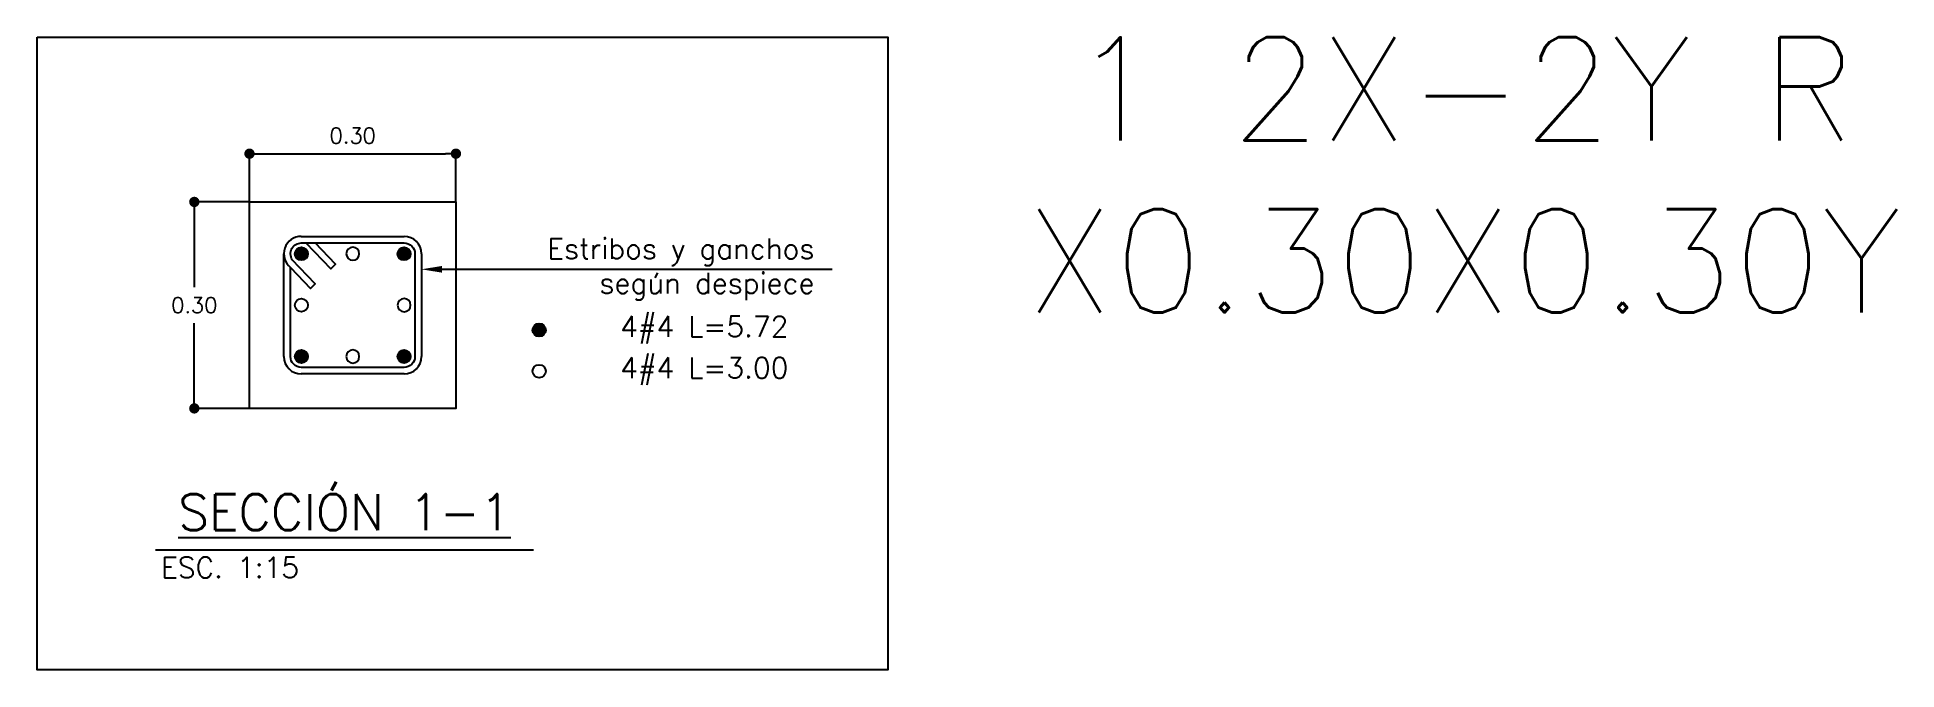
# Model space of a CAD drawing. Header units: millimetres. Extents: x 0 to 109, y -9 to 41.
# Drawn here: x 54.773 to 57.476, y 18.19 to 19.109 of the extents above; entities that cross this region are included whole.
import ezdxf
from ezdxf import colors
from ezdxf.entities.mleader import LeaderData, LeaderLine
from ezdxf.enums import TextEntityAlignment as Align
from ezdxf.math import Vec2, Vec3

# ---------------------------------------------------------------- set-up
doc = ezdxf.new("R2010")
doc.units = ezdxf.units.MM
doc.header["$LTSCALE"] = 0.01
doc.header["$PDMODE"] = 3
for name, color, linetype in [('FC_BORDES', 4, 'Continuous'), ('FC_COTAS', 1, 'Continuous'), ('FC_COTAS @ 15', 1, 'Continuous'), ('FC_ESTRIBOS', 3, 'Continuous'), ('FC_R-200', 5, 'Continuous'), ('FC_R-80', 11, 'Continuous'), ('FC_R-80 @ 15', 11, 'Continuous'), ('FC_REFUERZO 2', 1, 'Continuous')]:
    doc.layers.add(name, color=color, linetype=linetype)
doc.layers.add('FC_HOJA', color=230, linetype='Continuous', plot=False)
doc.layers.add('FC_TEXTO NO IMPRIMIR @ 75', color=252, linetype='Continuous', plot=False)
doc.styles.add('FC_TEXT', font='romans.shx', dxfattribs={"height": 0.002})
doc.styles.add('FC_TEXT1', font='romans.shx')
doc.dimstyles.new('FC_COTAS', dxfattribs={"dimtxt": 0.0015, "dimasz": 0.001, "dimexe": 0, "dimexo": 0, "dimgap": 0.001, "dimtad": 1, "dimtih": 1, "dimtoh": 1, "dimzin": 0, "dimdsep": 46, "dimtxsty": 'FC_TEXT1', "dimblk": 'DOT', "dimcen": 0.09, "dimclrd": 256, "dimclre": 256, "dimclrt": 256, "dimadec": 0, "dimazin": 0, "dimtfac": 1, "dimtix": 1, "dimtmove": 2, "dimatfit": 3, "dimfxl": 1.002, "dimtolj": 1, "dimtzin": 0, "dimlwd": -1, "dimarcsym": 0})

msp = doc.modelspace()

# ---------------------------------------------------------------- texts
at = {"layer": 'FC_R-80 @ 15', "char_height": 0.03, "attachment_point": 6, "style": 'FC_TEXT'}
for s, insert, width in [('Estribos y ganchos según despiece', (55.9025, 18.7718), 0.460185), ('4#4 L=5.72', (55.8647, 18.6836), 0.274586), ('4#4 L=3.00', (55.8647, 18.6236), 0.274586)]:
    msp.add_mtext(s, dxfattribs=dict(at, insert=insert, width=width))
at = {"layer": 'FC_TEXTO NO IMPRIMIR @ 75', "insert": (56.8457, 19.1091), "char_height": 0.15, "width": 1.408643, "attachment_point": 2, "style": 'FC_TEXT'}
msp.add_mtext('1 2X-2Y R\\PX0.30X0.30Y', dxfattribs=at)

# ---------------------------------------------------------------- blocks, each defined once
blk = doc.blocks.new('*U132')
at = {"layer": 'FC_ESTRIBOS'}
for p, q in [((-0.0747, 0), (0.0747, 0)), ((-0.1, -0.1747), (-0.1, -0.0253)), ((0.1, -0.0253), (0.1, -0.1747)), ((0.0747, -0.2), (-0.0747, -0.2))]:
    blk.add_line(p, q, dxfattribs=at)
blk.add_lwpolyline([(-0.0878, -0.0339, -0.595586), (-0.0747, -0.0096), (0.0747, -0.0096, -0.414214), (0.0904, -0.0253), (0.0904, -0.1747, -0.414214), (0.0747, -0.1904), (-0.0747, -0.1904, -0.414214), (-0.0904, -0.1747), (-0.0904, -0.0452)], format="xyb", dxfattribs=at)
for points in [[(-0.0682, -0.0096), (-0.0318, -0.047), (-0.0249, -0.0403), (-0.0548, -0.0096)], [(-0.0904, -0.0452), (-0.0615, -0.0757), (-0.0545, -0.0691), (-0.0878, -0.0339)]]:
    blk.add_lwpolyline(points, dxfattribs=at)
for centre, start, end in [((0.0747, -0.0253), 360, 90), ((-0.0747, -0.0253), 90, 231.6004), ((-0.0747, -0.1747), 180, 270), ((0.0747, -0.1747), 270, 360)]:
    blk.add_arc(centre, 0.0253, start, end, dxfattribs=at)
blk = doc.blocks.new('*U116')
h = blk.add_hatch(color=256)
h.dxf.hatch_style = 1
edge = h.paths.add_edge_path()
edge.add_arc((0, 0), 0.0119, 0, 360, ccw=False)
blk.add_circle((0, 0), 0.0119)
blk = doc.blocks.new('*U131')
at = {"layer": 'FC_R-200', "color": 4, "ltscale": 1.5}
blk.add_lwpolyline([(-0.0183, 0), (0.0183, 0)], dxfattribs=at)
at = {"layer": 'FC_R-200', "ltscale": 1.5, "style": 'FC_TEXT1'}
blk.add_attdef('%%UTÍTULO', text='', height=0.0035, dxfattribs=at).set_placement((0, 0.00366), align=Align.MIDDLE_CENTER)
at = {"layer": 'FC_R-80', "ltscale": 1.5, "style": 'FC_TEXT1'}
blk.add_attdef('ESCALA', text='', height=0.002, dxfattribs=at).set_placement((-0.01778, -0.0017), align=Align.MIDDLE_LEFT)
blk = doc.blocks.new('_Dot')
at = {"color": 0, "linetype": 'ByBlock', "lineweight": -2}
blk.add_line((-0.5, 0), (-1, 0), dxfattribs=at)
at = {"color": 0, "linetype": 'ByBlock', "const_width": 0.5}
blk.add_lwpolyline([(-0.25, 0, 1), (0.25, 0, 1)], format="xyb", close=True, dxfattribs=at)
blk = doc.blocks.new('*D133')
at = {"layer": 'Defpoints', "color": 0, "ltscale": 0.6, "transparency": 16777216}
for p in [(55.3815, 18.9398), (55.0815, 18.8697), (55.3815, 18.8697)]:
    blk.add_point(p, dxfattribs=at)
at = {"layer": 'FC_COTAS', "lineweight": -2, "ltscale": 0.6, "transparency": 16777216}
for p, q in [((55.0815, 18.8697), (55.0815, 18.9398)), ((55.3815, 18.8697), (55.3815, 18.9398))]:
    blk.add_line(p, q, dxfattribs=at)
at = {"layer": 'FC_COTAS', "ltscale": 0.6, "transparency": 16777216}
blk.add_line((55.0965, 18.9398), (55.3665, 18.9398), dxfattribs=at)
at = {"layer": 'FC_COTAS', "ltscale": 0.6, "transparency": 16777216, "xscale": 0.015, "yscale": 0.015, "zscale": 0.015, "rotation": 180}
blk.add_blockref('_Dot', (55.0815, 18.9398), dxfattribs=at)
at = {"layer": 'FC_COTAS', "ltscale": 0.6, "transparency": 16777216, "xscale": 0.015, "yscale": 0.015, "zscale": 0.015}
blk.add_blockref('_Dot', (55.3815, 18.9398), dxfattribs=at)
at = {"layer": 'FC_COTAS', "ltscale": 0.6, "transparency": 16777216, "insert": (55.2315, 18.966), "char_height": 0.0225, "attachment_point": 5, "style": 'FC_TEXT1'}
blk.add_mtext('\\A1;0.30', dxfattribs=at)
blk = doc.blocks.new('*D134')
at = {"layer": 'Defpoints', "color": 0, "ltscale": 0.6, "transparency": 16777216}
for p in [(55.0815, 18.8697), (55.0013, 18.5697), (55.0815, 18.5697)]:
    blk.add_point(p, dxfattribs=at)
at = {"layer": 'FC_COTAS', "lineweight": -2, "ltscale": 0.6, "transparency": 16777216}
for p, q in [((55.0815, 18.8697), (55.0013, 18.8697)), ((55.0815, 18.5697), (55.0013, 18.5697))]:
    blk.add_line(p, q, dxfattribs=at)
at = {"layer": 'FC_COTAS', "ltscale": 0.6, "transparency": 16777216}
for p, q in [((55.0013, 18.8547), (55.0013, 18.746)), ((55.0013, 18.5847), (55.0013, 18.6935))]:
    blk.add_line(p, q, dxfattribs=at)
at = {"layer": 'FC_COTAS', "ltscale": 0.6, "transparency": 16777216, "xscale": 0.015, "yscale": 0.015, "zscale": 0.015}
for p, rotation in [((55.0013, 18.8697), 90), ((55.0013, 18.5697), 270)]:
    blk.add_blockref('_Dot', p, dxfattribs=dict(at, rotation=rotation))
at = {"layer": 'FC_COTAS', "ltscale": 0.6, "transparency": 16777216, "insert": (55.0013, 18.7197), "char_height": 0.0225, "attachment_point": 5, "style": 'FC_TEXT1'}
blk.add_mtext('\\A1;0.30', dxfattribs=at)
blk = doc.blocks.new('*U118')
blk.add_circle((0, 0), 0.0119)

# ---------------------------------------------------------------- dimensions: what is measured, and where the dimension line sits
at = {"layer": 'FC_COTAS @ 15', "ltscale": 0.6}
dim = msp.add_linear_dim(base=(55.3815, 18.9398), p1=(55.0815, 18.8697), p2=(55.3815, 18.8697), dimstyle='FC_COTAS', override={"dimscale": 15, "dimtix": 1, "dimtofl": 1, "dimtmove": 2, "dimatfit": 3}, dxfattribs=at)
dim.commit()
dim.dimension.update_dxf_attribs({"geometry": '*D133', "text_midpoint": (55.2315, 18.966)})
dim = msp.add_linear_dim(base=(55.0013, 18.5697), p1=(55.0815, 18.8697), p2=(55.0815, 18.5697), angle=90, dimstyle='FC_COTAS', override={"dimscale": 15, "dimtix": 1, "dimtofl": 1, "dimtmove": 2, "dimatfit": 3}, dxfattribs=at)
dim.commit()
dim.dimension.update_dxf_attribs({"geometry": '*D134', "text_midpoint": (55.0013, 18.7197)})

# ---------------------------------------------------------------- linework, layer by layer
at = {"layer": 'FC_BORDES', "color": 4, "ltscale": 0.9}
msp.add_lwpolyline([(55.0815, 18.8697), (55.3815, 18.8697), (55.3815, 18.5697), (55.0815, 18.5697)], close=True, dxfattribs=at)
at = {"layer": 'FC_HOJA', "ltscale": 0.6}
msp.add_lwpolyline([(54.7729, 19.1091), (56.009, 19.1091), (56.009, 18.1898), (54.7729, 18.1898)], close=True, dxfattribs=at)

# ---------------------------------------------------------------- block references
at = {"layer": 'FC_ESTRIBOS'}
msp.add_blockref('*U132', (55.2315, 18.8197), dxfattribs=at)
at = {"layer": 'FC_R-200', "xscale": 15, "yscale": 15, "zscale": 15}
msp.add_blockref('*U131', (55.2196, 18.3641), dxfattribs=at).add_auto_attribs({'%%UTÍTULO': '%%USECCIÓN 1-1', 'ESCALA': 'ESC. 1:15'})
at = {"layer": 'FC_REFUERZO 2', "ltscale": 0.9, "yscale": 0.8, "zscale": 0.8}
for name, p, xscale in [('*U116', (55.1569, 18.7944), 0.8), ('*U118', (55.2315, 18.7944), -0.8), ('*U116', (55.3062, 18.7944), 0.8), ('*U118', (55.1569, 18.7197), 0.8), ('*U118', (55.3062, 18.7197), -0.8), ('*U116', (55.5025, 18.6836), 0.8), ('*U116', (55.1569, 18.6451), 0.8), ('*U118', (55.2315, 18.6451), -0.8), ('*U116', (55.3062, 18.6451), 0.8), ('*U118', (55.5025, 18.6236), 0.8)]:
    msp.add_blockref(name, p, dxfattribs=dict(at, xscale=xscale))

msp.set_redraw_order([(e.dxf.handle, doc.entitydb.next_handle()) for e in msp.query("TEXT MTEXT ATTDEF DIMENSION ARC_DIMENSION")])  # texts and dimensions are drawn at this point

# ---------------------------------------------------------------- leaders
at = {"layer": 'FC_COTAS @ 15', "ltscale": 0.6}
ml = msp.add_multileader_mtext('Standard', dxfattribs=at)
ml.set_content('', color=11, style='FC_TEXT1')
ml.set_leader_properties()
ml.build(insert=Vec2(0, 0))
ml.multileader.update_dxf_attribs({"text_left_attachment_type": 6, "text_right_attachment_type": 6, "dogleg_length": 0.008, "arrow_head_size": 0.03, "scale": 15})
ctx = ml.context
ctx.base_point, ctx.scale, ctx.char_height, ctx.arrow_head_size, ctx.landing_gap_size, ctx.plane_origin = Vec3(55.9133, 18.7718), 15, 0.03, 0.03, 0.015, Vec3(55.2507, 20.7718)
ctx.left_attachment, ctx.right_attachment = 6, 6
notes = []
notes.append((ctx, [(0, (1, 1, 0), (55.3939, 18.7718), (1, 0), 0.5194, [(0, [(55.3315, 18.7718)], 0, [])])]))
ctx.mtext.insert, ctx.mtext.flow_direction = Vec3(55.9283, 18.8018), 5
for ctx, leaders in notes:
    for number, flags, end, landing, length, lines in leaders:
        leader = LeaderData()
        leader.index, (leader.has_last_leader_line, leader.has_dogleg_vector, leader.attachment_direction) = number, flags
        leader.last_leader_point, leader.dogleg_vector, leader.dogleg_length = Vec3(end), Vec3(landing), length
        for number, points, colour, breaks in lines:
            line = LeaderLine()
            line.index, line.vertices, line.color, line.breaks = number, Vec3.list(points), colors.encode_raw_color(colour), breaks
            leader.lines.append(line)
        ctx.leaders.append(leader)

doc.saveas('drawing.dxf')
